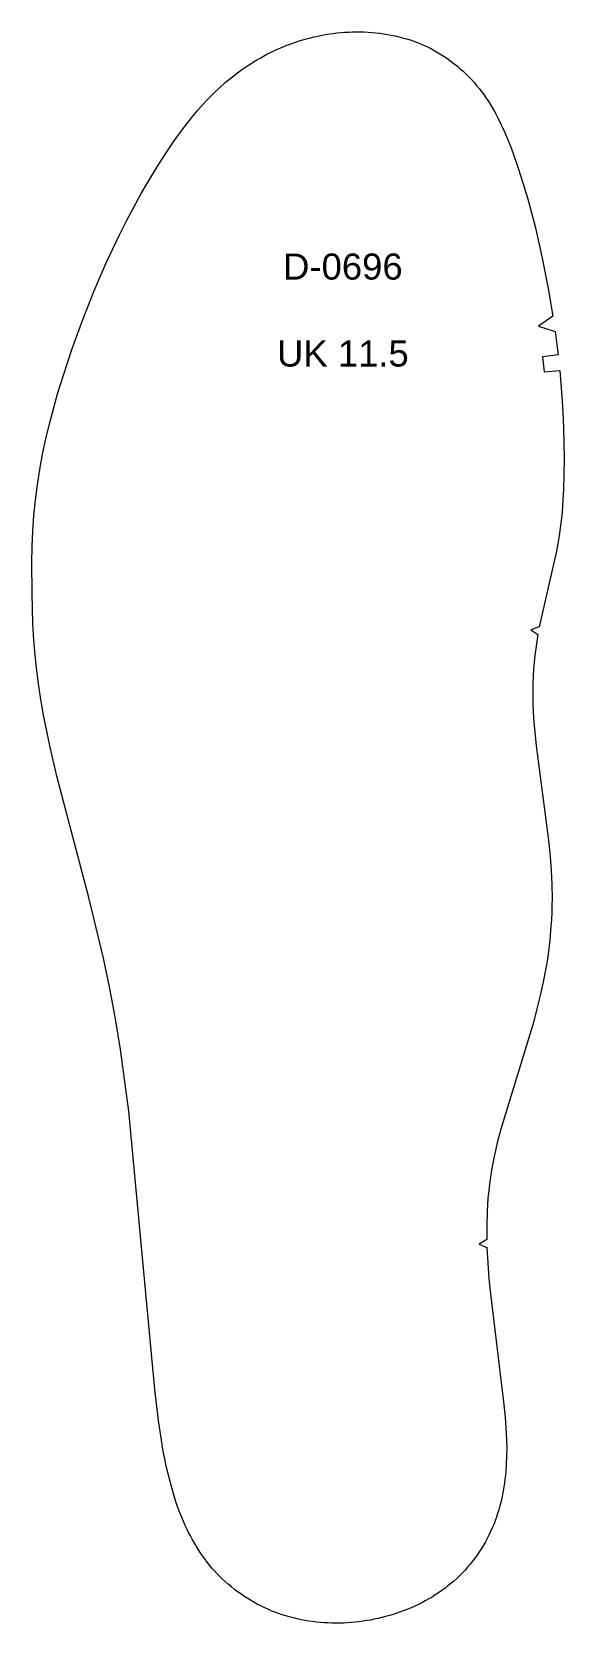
# Model space of a CAD drawing. Header units: millimetres. Extents: x -700 to 1195, y 156 to 469.
# Drawn here: x -482.6 to -380.6, y 164.1 to 469.2 of the extents above; entities that cross this region are included whole.
import ezdxf

# ---------------------------------------------------------------- set-up
doc = ezdxf.new("R2010")
doc.units = ezdxf.units.MM
doc.layers.add('___H_1', color=18, linetype='Continuous', true_color=0x000000)
doc.layers.add('DEFAULT', color=7, linetype='Continuous', true_color=0xffffff)
doc.styles.add('Arial Regular', font='arial.ttf')

msp = doc.modelspace()

# ---------------------------------------------------------------- texts
at = {"layer": '___H_1', "color": 3, "true_color": 0x00ff00, "insert": (-423, 435), "char_height": 5, "width": 58.6413, "attachment_point": 2, "style": 'Arial Regular'}
msp.add_mtext('\\P{\\fArial;D-0696}\\P\\P{\\fArial;UK 11.5}', dxfattribs=at)

# ---------------------------------------------------------------- linework, layer by layer
at = {"layer": 'DEFAULT', "color": 18, "lineweight": 5, "true_color": 0x000000}
msp.add_lwpolyline([(-385.39, 355.07), (-387.02, 354.53), (-385.66, 353.59), (-386.06, 350.94), (-386.24, 349.62), (-386.38, 348.29), (-386.48, 346.95), (-386.55, 345.62), (-386.6, 344.28), (-386.62, 342.94), (-386.59, 340.26), (-386.54, 338.92), (-386.46, 337.59), (-386.25, 334.92), (-385.97, 332.26), (-383.55, 313.68), (-383.28, 311.01), (-383.09, 308.34), (-382.97, 305.67), (-382.93, 302.99), (-382.95, 301.65), (-382.99, 300.31), (-383.05, 298.98), (-383.14, 297.64), (-383.37, 294.98), (-383.69, 292.32), (-383.88, 290.99), (-384.1, 289.67), (-384.61, 287.04), (-385.19, 284.43), (-385.82, 281.83), (-386.51, 279.24), (-392.75, 258.75), (-393.43, 256.16), (-394.02, 253.56), (-394.29, 252.24), (-394.53, 250.93), (-394.74, 249.6), (-394.92, 248.28), (-395.07, 246.95), (-395.2, 245.62), (-395.29, 244.28), (-395.36, 242.94), (-395.43, 240.27), (-395.44, 237.59), (-396.92, 236.71), (-395.4, 236.09), (-395.02, 230.15), (-394.75, 227.18), (-392.2, 206.49), (-391.91, 203.53), (-391.71, 200.56), (-391.65, 199.07), (-391.62, 197.58), (-391.63, 196.09), (-391.69, 194.6), (-391.8, 193.12), (-391.87, 192.38), (-391.95, 191.64), (-392.05, 190.9), (-392.16, 190.17), (-392.28, 189.43), (-392.42, 188.7), (-392.58, 187.97), (-392.75, 187.25), (-392.93, 186.53), (-393.14, 185.81), (-393.35, 185.1), (-393.59, 184.39), (-393.84, 183.69), (-394.11, 183), (-394.39, 182.31), (-394.69, 181.63), (-395.01, 180.96), (-395.35, 180.3), (-395.7, 179.64), (-396.07, 179), (-396.45, 178.36), (-396.86, 177.73), (-397.27, 177.12), (-397.71, 176.51), (-398.16, 175.92), (-398.62, 175.34), (-399.1, 174.77), (-399.6, 174.22), (-400.11, 173.68), (-400.63, 173.15), (-401.17, 172.64), (-401.72, 172.14), (-402.29, 171.66), (-402.87, 171.19), (-403.46, 170.73), (-404.06, 170.29), (-404.67, 169.87), (-405.29, 169.46), (-405.92, 169.07), (-406.56, 168.69), (-407.21, 168.33), (-407.87, 167.98), (-408.54, 167.65), (-409.21, 167.33), (-409.89, 167.02), (-410.58, 166.74), (-411.27, 166.46), (-411.97, 166.21), (-412.67, 165.96), (-413.38, 165.73), (-414.09, 165.52), (-414.81, 165.32), (-415.53, 165.13), (-416.25, 164.96), (-416.98, 164.81), (-417.71, 164.66), (-418.44, 164.54), (-419.18, 164.42), (-419.91, 164.33), (-420.65, 164.24), (-421.39, 164.18), (-422.14, 164.12), (-422.88, 164.08), (-423.62, 164.06), (-424.37, 164.05), (-425.11, 164.06), (-425.86, 164.09), (-426.6, 164.13), (-427.34, 164.18), (-428.08, 164.26), (-428.82, 164.35), (-429.56, 164.45), (-430.29, 164.58), (-431.02, 164.72), (-431.75, 164.87), (-432.48, 165.05), (-433.2, 165.24), (-433.91, 165.45), (-434.62, 165.67), (-435.33, 165.91), (-436.02, 166.17), (-436.72, 166.44), (-437.4, 166.74), (-438.08, 167.04), (-438.75, 167.37), (-439.41, 167.71), (-440.06, 168.07), (-440.71, 168.44), (-441.34, 168.83), (-441.97, 169.23), (-442.58, 169.65), (-443.19, 170.08), (-443.78, 170.53), (-444.36, 171), (-444.93, 171.48), (-445.49, 171.97), (-446.04, 172.47), (-446.57, 172.99), (-447.1, 173.53), (-447.6, 174.07), (-448.09, 174.63), (-448.57, 175.2), (-449.03, 175.78), (-449.48, 176.38), (-449.91, 176.98), (-450.33, 177.6), (-450.74, 178.22), (-451.13, 178.86), (-451.51, 179.5), (-451.87, 180.15), (-452.22, 180.81), (-452.56, 181.47), (-452.89, 182.14), (-453.2, 182.81), (-453.8, 184.18), (-454.34, 185.56), (-454.85, 186.96), (-455.31, 188.38), (-455.73, 189.81), (-456.12, 191.24), (-456.49, 192.69), (-456.83, 194.14), (-457.14, 195.59), (-457.42, 197.05), (-457.91, 199.99), (-458.33, 202.94), (-459.06, 208.85), (-464.02, 262.22), (-465.6, 274.03), (-466.57, 279.91), (-467.66, 285.76), (-468.89, 291.59), (-471.67, 303.17), (-477.74, 326.21), (-479.11, 332.01), (-480.3, 337.85), (-480.81, 340.78), (-481.27, 343.72), (-481.66, 346.67), (-481.97, 349.64), (-482.2, 352.6), (-482.37, 355.58), (-482.56, 361.53), (-482.59, 367.49), (-482.54, 370.46), (-482.42, 373.44), (-482.2, 376.41), (-481.9, 379.37), (-481.52, 382.33), (-481.07, 385.27), (-480.54, 388.2), (-479.92, 391.11), (-479.23, 394.01), (-478.47, 396.89), (-477.65, 399.75), (-476.54, 403.34), (-474.9, 408.25), (-472.87, 413.85), (-470.69, 419.39), (-468.34, 424.86), (-465.81, 430.26), (-464.47, 432.92), (-463.08, 435.55), (-461.63, 438.16), (-460.13, 440.73), (-458.58, 443.27), (-456.97, 445.77), (-455.31, 448.24), (-453.57, 450.66), (-452.66, 451.84), (-451.74, 453.01), (-450.78, 454.15), (-449.79, 455.27), (-448.78, 456.35), (-447.73, 457.41), (-446.65, 458.44), (-445.54, 459.43), (-444.4, 460.38), (-443.22, 461.3), (-442.62, 461.74), (-442.01, 462.17), (-441.4, 462.59), (-440.78, 463), (-440.15, 463.4), (-439.51, 463.78), (-438.87, 464.15), (-438.21, 464.51), (-437.56, 464.86), (-436.89, 465.2), (-436.22, 465.52), (-435.54, 465.83), (-434.86, 466.13), (-434.17, 466.41), (-433.48, 466.68), (-432.78, 466.94), (-432.08, 467.19), (-431.37, 467.42), (-430.66, 467.64), (-429.94, 467.84), (-429.22, 468.03), (-428.5, 468.21), (-427.77, 468.37), (-427.04, 468.52), (-426.31, 468.65), (-425.58, 468.77), (-424.84, 468.88), (-424.1, 468.96), (-423.36, 469.04), (-422.62, 469.09), (-421.87, 469.13), (-421.13, 469.16), (-420.39, 469.17), (-419.64, 469.17), (-418.9, 469.15), (-418.15, 469.11), (-417.41, 469.06), (-416.67, 468.99), (-415.93, 468.91), (-415.19, 468.81), (-414.46, 468.69), (-413.72, 468.56), (-413, 468.4), (-412.27, 468.23), (-411.55, 468.05), (-410.84, 467.84), (-410.13, 467.62), (-409.42, 467.37), (-408.72, 467.11), (-408.03, 466.83), (-407.35, 466.53), (-406.68, 466.21), (-406.02, 465.88), (-405.36, 465.52), (-404.72, 465.15), (-404.08, 464.76), (-403.46, 464.36), (-402.84, 463.93), (-402.24, 463.5), (-401.65, 463.04), (-401.07, 462.58), (-400.5, 462.09), (-399.95, 461.6), (-399.41, 461.08), (-398.88, 460.56), (-398.37, 460.02), (-397.87, 459.47), (-397.38, 458.91), (-396.91, 458.33), (-396.46, 457.74), (-396.01, 457.14), (-395.59, 456.53), (-395.17, 455.91), (-394.78, 455.28), (-394.39, 454.65), (-394.02, 454), (-393.66, 453.35), (-393.31, 452.69), (-392.65, 451.36), (-392.03, 450), (-391.45, 448.63), (-390.9, 447.25), (-390.38, 445.85), (-389.4, 443.04), (-388.5, 440.2), (-387.66, 437.35), (-386.86, 434.48), (-386.12, 431.59), (-384.81, 425.78), (-383.67, 419.94), (-382.79, 414.66), (-385.54, 412.73), (-382.35, 411.69), (-381.78, 407.22), (-384.76, 406.88), (-384.45, 403.95), (-381.46, 404.24), (-381.03, 399.27), (-380.84, 396.29), (-380.71, 393.32), (-380.61, 387.36), (-380.64, 384.39), (-380.73, 381.41), (-380.9, 378.44), (-381.02, 376.95), (-381.17, 375.47), (-381.35, 373.99), (-381.56, 372.52), (-381.82, 371.05), (-382.1, 369.59)], close=True, dxfattribs=at)

msp.set_redraw_order([(e.dxf.handle, doc.entitydb.next_handle()) for e in msp.query("TEXT MTEXT ATTDEF DIMENSION ARC_DIMENSION")])  # texts and dimensions are drawn at this point

doc.saveas('drawing.dxf')
